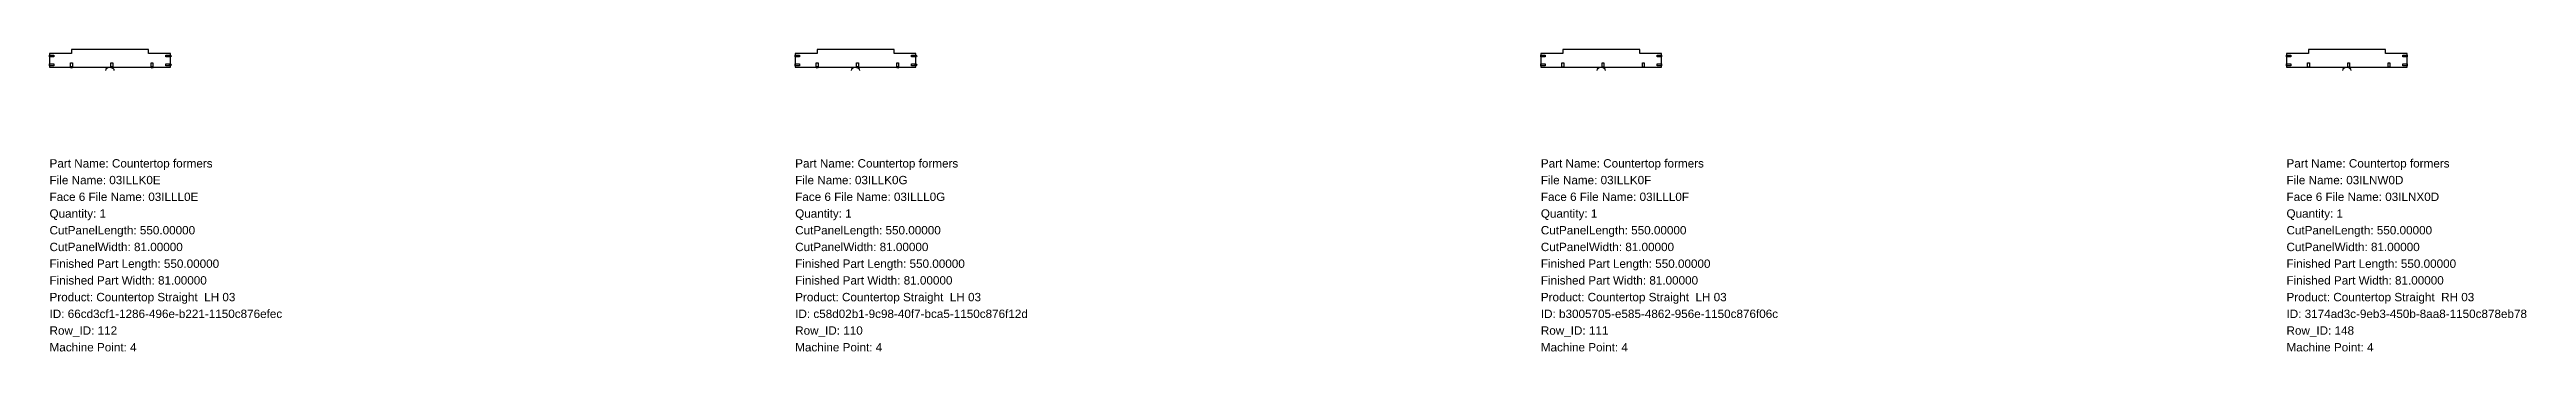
# Model space of a CAD drawing. Header units: inches. Extents: x 0 to 200771, y -1296 to 641.
# Drawn here: x 53574 to 64851, y -1296 to 81 of the extents above; entities that cross this region are included whole.
import ezdxf

# ---------------------------------------------------------------- set-up
doc = ezdxf.new("R2010")
doc.units = ezdxf.units.IN
doc.header["$MEASUREMENT"] = 0
for name, color, linetype in [('BORDER_Z18P0RT1001', 7, 'Continuous'), ('HBORE_Z9P0', 4, 'Continuous'), ('NESTTEXT', 1, 'Continuous'), ('VBORE_Z12P0', 3, 'Continuous')]:
    doc.layers.add(name, color=color, linetype=linetype)
doc.styles.get("Standard").update_dxf_attribs({"font": 'arial.ttf'})

msp = doc.modelspace()

# ---------------------------------------------------------------- texts
at = {"layer": 'NESTTEXT', "color": 1}
for s, p in [('Part Name: Countertop formers', (53574.4, -457.2)), ('Part Name: Countertop formers', (56969.2, -457.2)), ('Part Name: Countertop formers', (60364, -457.2)), ('Part Name: Countertop formers', (63758.8, -457.2)), ('File Name: 03ILLK0E', (53574.4, -533.4)), ('File Name: 03ILLK0G', (56969.2, -533.4)), ('File Name: 03ILLK0F', (60364, -533.4)), ('File Name: 03ILNW0D', (63758.8, -533.4)), ('Quantity: 1', (53574.4, -685.8)), ('Face 6 File Name: 03ILLL0E', (53574.4, -609.6)), ('Quantity: 1', (56969.2, -685.8)), ('Face 6 File Name: 03ILLL0G', (56969.2, -609.6)), ('Quantity: 1', (60364, -685.8)), ('Face 6 File Name: 03ILLL0F', (60364, -609.6)), ('Quantity: 1', (63758.8, -685.8)), ('Face 6 File Name: 03ILNX0D', (63758.8, -609.6)), ('CutPanelLength: 550.00000', (53574.4, -762)), ('CutPanelLength: 550.00000', (56969.2, -762)), ('CutPanelLength: 550.00000', (60364, -762)), ('CutPanelLength: 550.00000', (63758.8, -762)), ('CutPanelWidth: 81.00000', (53574.4, -838.2)), ('Finished Part Length: 550.00000', (53574.4, -914.4)), ('CutPanelWidth: 81.00000', (56969.2, -838.2)), ('Finished Part Length: 550.00000', (56969.2, -914.4)), ('CutPanelWidth: 81.00000', (60364, -838.2)), ('Finished Part Length: 550.00000', (60364, -914.4)), ('CutPanelWidth: 81.00000', (63758.8, -838.2)), ('Finished Part Length: 550.00000', (63758.8, -914.4)), ('Finished Part Width: 81.00000', (53574.4, -990.6)), ('Finished Part Width: 81.00000', (56969.2, -990.6)), ('Finished Part Width: 81.00000', (60364, -990.6)), ('Finished Part Width: 81.00000', (63758.8, -990.6)), ('Product: Countertop Straight  LH 03', (53574.4, -1066.8)), ('ID: 66cd3cf1-1286-496e-b221-1150c876efec', (53574.4, -1143)), ('Product: Countertop Straight  LH 03', (56969.2, -1066.8)), ('ID: c58d02b1-9c98-40f7-bca5-1150c876f12d', (56969.2, -1143)), ('Product: Countertop Straight  LH 03', (60364, -1066.8)), ('ID: b3005705-e585-4862-956e-1150c876f06c', (60364, -1143)), ('Product: Countertop Straight  RH 03', (63758.8, -1066.8)), ('ID: 3174ad3c-9eb3-450b-8aa8-1150c878eb78', (63758.8, -1143)), ('Row_ID: 112', (53574.4, -1219.2)), ('Row_ID: 110', (56969.2, -1219.2)), ('Row_ID: 111', (60364, -1219.2)), ('Row_ID: 148', (63758.8, -1219.2)), ('Machine Point: 4', (53574.4, -1295.4)), ('Machine Point: 4', (56969.2, -1295.4)), ('Machine Point: 4', (60364, -1295.4)), ('Machine Point: 4', (63758.8, -1295.4))]:
    msp.add_text(s, height=38.1, dxfattribs=at).set_placement(p)

# ---------------------------------------------------------------- linework, layer by layer
at = {"layer": 'BORDER_Z18P0RT1001', "color": 2}
for points in [[(53831.225, -15, -0.414213562), (53846.225, 0), (54124.4, 0), (54124.4, 63), (54024.4, 63), (54024.4, 81), (53674.4, 81), (53674.4, 63), (53574.4, 63), (53574.4, 0), (53852.575, 0, -0.414213562), (53867.575, -15)], [(57226.025, -15, -0.414213562), (57241.025, 0), (57519.2, 0), (57519.2, 63), (57419.2, 63), (57419.2, 81), (57069.2, 81), (57069.2, 63), (56969.2, 63), (56969.2, 0), (57247.375, 0, -0.414213562), (57262.375, -15)], [(60620.825, -15, -0.414213562), (60635.825, 0), (60914, 0), (60914, 63), (60814, 63), (60814, 81), (60464, 81), (60464, 63), (60364, 63), (60364, 0), (60642.175, 0, -0.414213562), (60657.175, -15)], [(64015.625, -15, -0.414213562), (64030.625, 0), (64308.8, 0), (64308.8, 63), (64208.8, 63), (64208.8, 81), (63858.8, 81), (63858.8, 63), (63758.8, 63), (63758.8, 0), (64036.975, 0, -0.414213562), (64051.975, -15)]]:
    msp.add_lwpolyline(points, format="xyb", dxfattribs=at)
at = {"layer": 'HBORE_Z9P0', "color": 4}
for points in [[(53574.4, 55), (53594.4, 55), (53594.4, 47), (53574.4, 47), (53574.4, 55)], [(53574.4, 55), (53594.4, 55), (53594.4, 47), (53574.4, 47), (53574.4, 55)], [(53574.4, 15), (53594.4, 15), (53594.4, 7), (53574.4, 7), (53574.4, 15)], [(53574.4, 15), (53594.4, 15), (53594.4, 7), (53574.4, 7), (53574.4, 15)], [(53670.4, 0), (53670.4, 20), (53678.4, 20), (53678.4, 0), (53670.4, 0)], [(53670.4, 0), (53670.4, 20), (53678.4, 20), (53678.4, 0), (53670.4, 0)], [(53853.9, 0), (53853.9, 20), (53861.9, 20), (53861.9, 0), (53853.9, 0)], [(53853.9, 0), (53853.9, 20), (53861.9, 20), (53861.9, 0), (53853.9, 0)], [(54037.4, 0), (54037.4, 20), (54045.4, 20), (54045.4, 0), (54037.4, 0)], [(54037.4, 0), (54037.4, 20), (54045.4, 20), (54045.4, 0), (54037.4, 0)], [(54124.4, 47), (54104.4, 47), (54104.4, 55), (54124.4, 55), (54124.4, 47)], [(54124.4, 47), (54104.4, 47), (54104.4, 55), (54124.4, 55), (54124.4, 47)], [(54124.4, 7), (54104.4, 7), (54104.4, 15), (54124.4, 15), (54124.4, 7)], [(54124.4, 7), (54104.4, 7), (54104.4, 15), (54124.4, 15), (54124.4, 7)], [(56969.2, 55), (56989.2, 55), (56989.2, 47), (56969.2, 47), (56969.2, 55)], [(56969.2, 55), (56989.2, 55), (56989.2, 47), (56969.2, 47), (56969.2, 55)], [(56969.2, 15), (56989.2, 15), (56989.2, 7), (56969.2, 7), (56969.2, 15)], [(56969.2, 15), (56989.2, 15), (56989.2, 7), (56969.2, 7), (56969.2, 15)], [(57065.2, 0), (57065.2, 20), (57073.2, 20), (57073.2, 0), (57065.2, 0)], [(57065.2, 0), (57065.2, 20), (57073.2, 20), (57073.2, 0), (57065.2, 0)], [(57248.7, 0), (57248.7, 20), (57256.7, 20), (57256.7, 0), (57248.7, 0)], [(57248.7, 0), (57248.7, 20), (57256.7, 20), (57256.7, 0), (57248.7, 0)], [(57432.2, 0), (57432.2, 20), (57440.2, 20), (57440.2, 0), (57432.2, 0)], [(57432.2, 0), (57432.2, 20), (57440.2, 20), (57440.2, 0), (57432.2, 0)], [(57519.2, 47), (57499.2, 47), (57499.2, 55), (57519.2, 55), (57519.2, 47)], [(57519.2, 47), (57499.2, 47), (57499.2, 55), (57519.2, 55), (57519.2, 47)], [(57519.2, 7), (57499.2, 7), (57499.2, 15), (57519.2, 15), (57519.2, 7)], [(57519.2, 7), (57499.2, 7), (57499.2, 15), (57519.2, 15), (57519.2, 7)], [(60364, 55), (60384, 55), (60384, 47), (60364, 47), (60364, 55)], [(60364, 15), (60384, 15), (60384, 7), (60364, 7), (60364, 15)], [(60460, 0), (60460, 20), (60468, 20), (60468, 0), (60460, 0)], [(60643.5, 0), (60643.5, 20), (60651.5, 20), (60651.5, 0), (60643.5, 0)], [(60827, 0), (60827, 20), (60835, 20), (60835, 0), (60827, 0)], [(60914, 47), (60894, 47), (60894, 55), (60914, 55), (60914, 47)], [(60914, 7), (60894, 7), (60894, 15), (60914, 15), (60914, 7)], [(63758.8, 55), (63778.8, 55), (63778.8, 47), (63758.8, 47), (63758.8, 55)], [(63758.8, 15), (63778.8, 15), (63778.8, 7), (63758.8, 7), (63758.8, 15)], [(63854.8, 0), (63854.8, 20), (63862.8, 20), (63862.8, 0), (63854.8, 0)], [(64038.3, 0), (64038.3, 20), (64046.3, 20), (64046.3, 0), (64038.3, 0)], [(64221.8, 0), (64221.8, 20), (64229.8, 20), (64229.8, 0), (64221.8, 0)], [(64308.8, 47), (64288.8, 47), (64288.8, 55), (64308.8, 55), (64308.8, 47)], [(64308.8, 7), (64288.8, 7), (64288.8, 15), (64308.8, 15), (64308.8, 7)]]:
    msp.add_lwpolyline(points, close=True, dxfattribs=at)
at = {"layer": 'VBORE_Z12P0', "color": 3}
for centre in [(53674.4, 0), (53857.9, 0), (54041.4, 0), (54124.4, 51), (54124.4, 11), (57069.2, 0), (57252.7, 0), (57436.2, 0), (57519.2, 51), (57519.2, 11)]:
    msp.add_circle(centre, 4, dxfattribs=at)

msp.set_redraw_order([(e.dxf.handle, doc.entitydb.next_handle()) for e in msp.query("TEXT MTEXT ATTDEF DIMENSION ARC_DIMENSION")])  # texts and dimensions are drawn at this point

doc.saveas('drawing.dxf')
